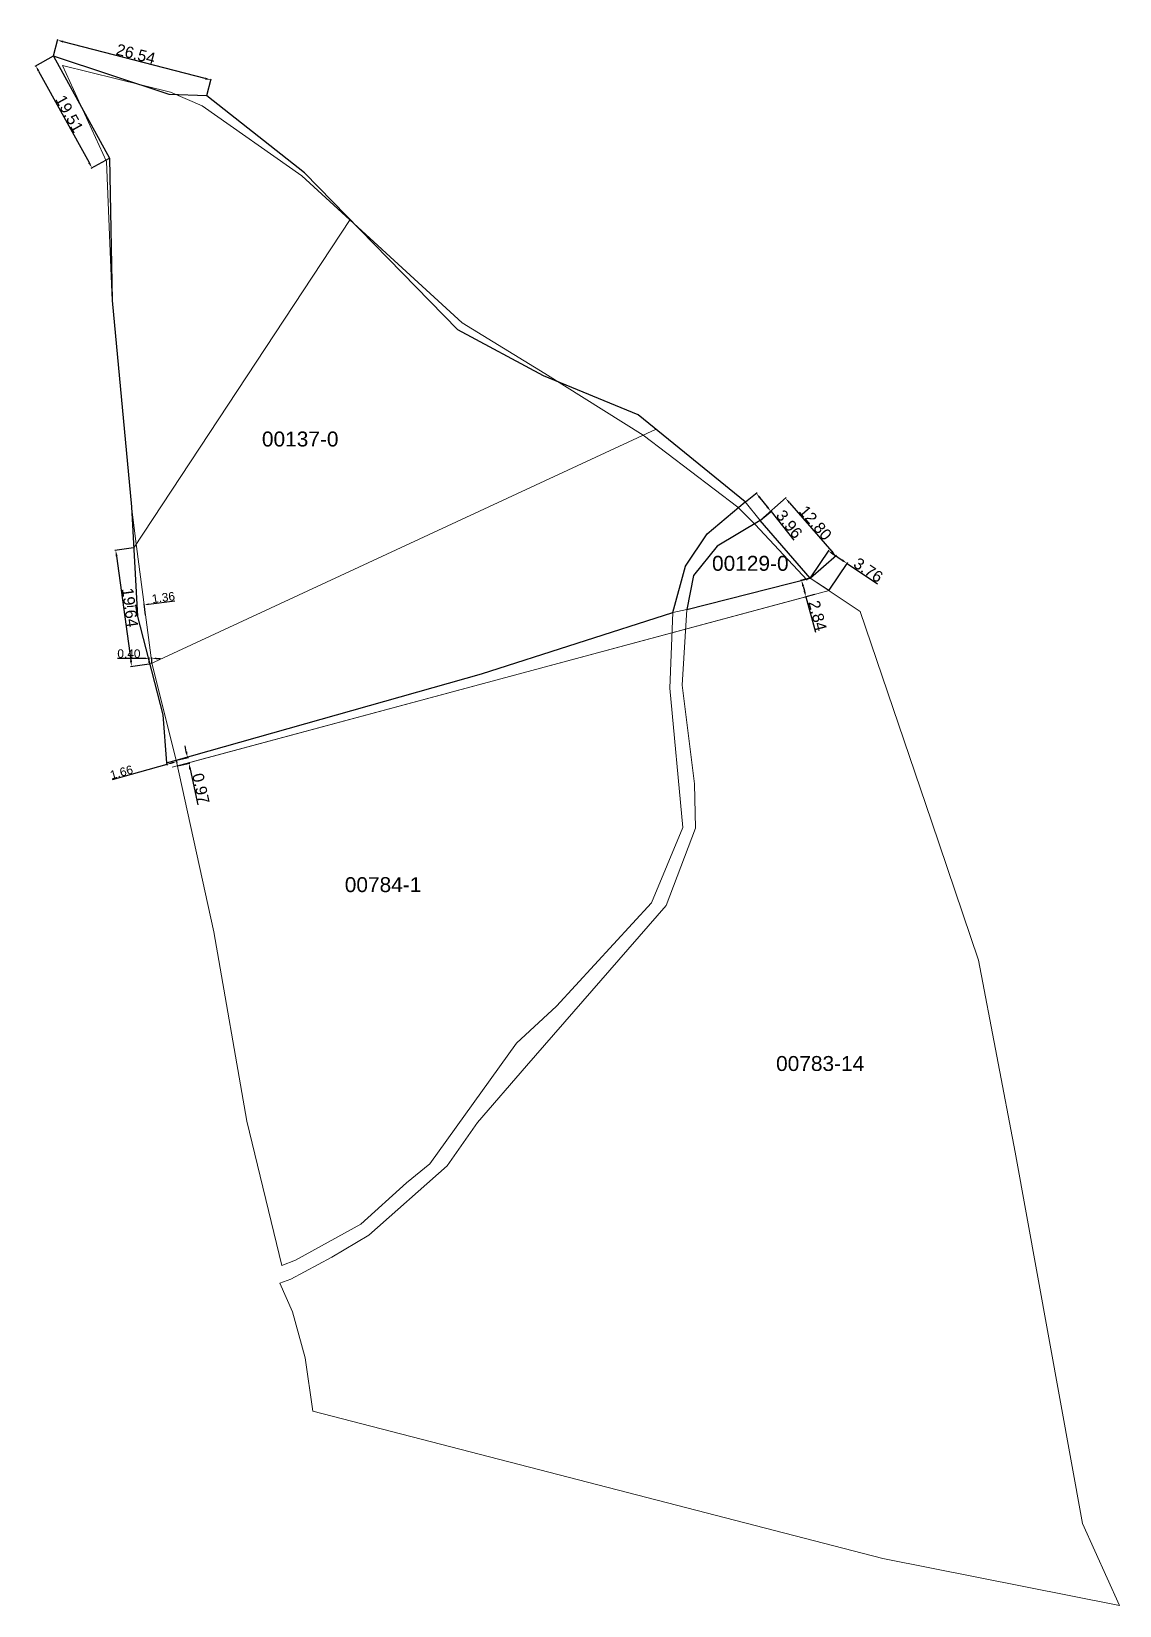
# Model space of a CAD drawing. Header units: metres. Extents: x 7508059 to 7509347, y 4690423 to 4692159.
# Drawn here: x 7508641.5 to 7508823.6, y 4690985 to 4691248.6 of the extents above; entities that cross this region are included whole.
import ezdxf

# ---------------------------------------------------------------- set-up
doc = ezdxf.new("R2010")
doc.units = ezdxf.units.M
doc.header["$PDMODE"] = 32
doc.header["$PDSIZE"] = 0.75
doc.layers.get('0').update_dxf_attribs({"lineweight": 0})
doc.layers.get('Defpoints').update_dxf_attribs({"lineweight": 0})
for name, color, linetype, lineweight in [('dimenzionet', 7, 'Continuous', 0), ('Ndarjet', 1, 'Continuous', 0), ('Nr Parceles Baze', 7, 'Continuous', 0), ('parc e rregulluar', 3, 'Continuous', 0), ('parc fqinje', 251, 'Continuous', 0), ('Parc-Kojshi', 251, 'Continuous', 0), ('Parcela Baze', 7, 'Continuous', 0), ('rregullimi', 1, 'Continuous', 0)]:
    doc.layers.add(name, color=color, linetype=linetype, lineweight=lineweight)
doc.styles.get("Standard").update_dxf_attribs({"font": 'arial.ttf'})
doc.dimstyles.get("Standard").update_dxf_attribs({"dimtxt": 1.9, "dimasz": 1, "dimexe": 0.18, "dimexo": 0.0625, "dimgap": 0.09, "dimtad": 1, "dimzin": 0, "dimdsep": 46, "dimtxsty": 'Standard', "dimcen": 0, "dimadec": 0, "dimazin": 0, "dimtfac": 1, "dimtofl": 0, "dimtmove": 0, "dimatfit": 3, "dimfxl": 1, "dimtolj": 1, "dimtzin": 0, "dimarcsym": 0})

msp = doc.modelspace()

# ---------------------------------------------------------------- texts
at = {"layer": 'Nr Parceles Baze'}
for s, p in [('00137-0', (7508680.029367189, 4691179.110280241)), ('00129-0', (7508755.359110085, 4691158.293268627))]:
    msp.add_text(s, height=2.5, dxfattribs=at).set_placement(p)
at = {"layer": 'Parcela Baze'}
for s, p in [('00784-1', (7508693.896210378, 4691104.490422491)), ('00783-14', (7508766.080463434, 4691074.541005993))]:
    msp.add_text(s, height=2.5, dxfattribs=at).set_placement(p)

# ---------------------------------------------------------------- blocks, each defined once
blk = doc.blocks.new('*D39')
at = {"layer": 'Defpoints', "color": 0, "transparency": 16777216}
for p in [(7508645.814388942, 4691247.134820285), (7508645.125, 4691244.476), (7508670.814999999, 4691237.814999999)]:
    blk.add_point(p, dxfattribs=at)
at = {"layer": 'dimenzionet', "color": 0, "lineweight": -2, "transparency": 16777216}
for p, q in [((7508645.140686524, 4691244.536499446), (7508645.859566132, 4691247.309058689)), ((7508670.536397807, 4691240.724804675), (7508646.782380076, 4691246.883835897)), ((7508670.830686525, 4691237.875499446), (7508671.549566132, 4691240.648058689))]:
    blk.add_line(p, q, dxfattribs=at)
at = {"layer": 'dimenzionet', "color": 0, "transparency": 16777216}
for points in [[(7508646.824210808, 4691247.045167753), (7508646.740549345, 4691246.72250404), (7508645.814388942, 4691247.134820285)], [(7508670.578228539, 4691240.88613653), (7508670.494567076, 4691240.563472819), (7508671.504388941, 4691240.473820286)]]:
    blk.add_solid(points, dxfattribs=at)
at = {"layer": 'dimenzionet', "color": 0, "transparency": 16777216, "insert": (7508658.92545465, 4691244.830476725), "char_height": 1.9, "attachment_point": 5, "rotation": 345.46422912355314}
blk.add_mtext('\\A1;26.54', dxfattribs=at)
blk = doc.blocks.new('*D40')
at = {"layer": 'Defpoints', "color": 0, "transparency": 16777216}
for p in [(7508645.125000001, 4691244.476000001), (7508654.534000001, 4691227.386000001), (7508651.581010433, 4691225.760214229)]:
    blk.add_point(p, dxfattribs=at)
at = {"layer": 'dimenzionet', "color": 0, "lineweight": -2, "transparency": 16777216}
for p, q in [((7508645.070249363, 4691244.445856715), (7508642.014328597, 4691242.763401566)), ((7508642.654303002, 4691241.974204025), (7508651.098717864, 4691226.636224433)), ((7508654.479249363, 4691227.355856715), (7508651.423328597, 4691225.673401566))]:
    blk.add_line(p, q, dxfattribs=at)
at = {"layer": 'dimenzionet', "color": 0, "transparency": 16777216}
for points in [[(7508642.800304702, 4691242.05458612), (7508642.508301303, 4691241.893821931), (7508642.172010433, 4691242.850214229)], [(7508651.244719564, 4691226.716606528), (7508650.952716164, 4691226.555842338), (7508651.581010433, 4691225.760214229)]]:
    blk.add_solid(points, dxfattribs=at)
at = {"layer": 'dimenzionet', "color": 0, "transparency": 16777216, "insert": (7508647.805158932, 4691234.81648712), "char_height": 1.9, "attachment_point": 5, "rotation": 298.8352406820494}
blk.add_mtext('\\A1;19.51', dxfattribs=at)
blk = doc.blocks.new('*D42')
at = {"layer": 'Defpoints', "color": 0, "transparency": 16777216}
for p in [(7508658.588810129, 4691162.124784742, 661.635), (7508658.235558787, 4691142.253652006), (7508661.24742379, 4691142.665138702, 661.635)]:
    blk.add_point(p, dxfattribs=at)
at = {"layer": 'dimenzionet', "color": 0, "lineweight": -2, "transparency": 16777216}
for p, q in [((7508658.526885387, 4691162.116324467), (7508655.398601867, 4691161.688932453)), ((7508655.712309534, 4691160.722502166), (7508658.100194379, 4691143.244447887)), ((7508661.185499048, 4691142.656678426), (7508658.057215529, 4691142.229286413))]:
    blk.add_line(p, q, dxfattribs=at)
at = {"layer": 'dimenzionet', "color": 0, "transparency": 16777216}
for points in [[(7508655.877442181, 4691160.745062901), (7508655.547176887, 4691160.699941432), (7508655.576945126, 4691161.713298047)], [(7508658.265327026, 4691143.267008621), (7508657.935061732, 4691143.221887153), (7508658.235558787, 4691142.253652006)]]:
    blk.add_solid(points, dxfattribs=at)
at = {"layer": 'dimenzionet', "color": 0, "transparency": 16777216, "insert": (7508657.956583451, 4691152.126973302), "char_height": 1.9, "attachment_point": 5, "rotation": 277.7796923514583}
blk.add_mtext('\\A1;19.64', dxfattribs=at)
blk = doc.blocks.new('*D46')
at = {"layer": 'Defpoints', "color": 0, "transparency": 16777216}
for p in [(7508760.922000001, 4691169.824999998), (7508763.402, 4691166.734999999), (7508765.230940654, 4691168.202887645)]:
    blk.add_point(p, dxfattribs=at)
at = {"layer": 'dimenzionet', "color": 0, "lineweight": -2, "transparency": 16777216}
for p, q in [((7508760.970742682, 4691169.864120338), (7508762.891319578, 4691171.405554222)), ((7508763.376866094, 4691170.513004738), (7508764.605015215, 4691168.982770549)), ((7508763.450742681, 4691166.77412034), (7508765.371319576, 4691168.315554224)), ((7508765.230940654, 4691168.202887645), (7508769.057061467, 4691163.435664535))]:
    blk.add_line(p, q, dxfattribs=at)
at = {"layer": 'dimenzionet', "color": 0, "transparency": 16777216}
for points in [[(7508763.506846577, 4691170.617325644), (7508763.24688561, 4691170.408683832), (7508762.750940655, 4691171.292887643)], [(7508764.734995699, 4691169.087091455), (7508764.475034731, 4691168.878449643), (7508765.230940654, 4691168.202887645)]]:
    blk.add_solid(points, dxfattribs=at)
at = {"layer": 'dimenzionet', "color": 0, "transparency": 16777216, "insert": (7508768.284214199, 4691166.09327672), "char_height": 1.9, "attachment_point": 5, "rotation": 308.7501444518975}
blk.add_mtext('\\A1;3.96', dxfattribs=at)
blk = doc.blocks.new('*D47')
at = {"layer": 'Defpoints', "color": 0, "transparency": 16777216}
for p in [(7508763.401999999, 4691166.735000001), (7508776.066195019, 4691160.792541984), (7508771.811999997, 4691157.085000001)]:
    blk.add_point(p, dxfattribs=at)
at = {"layer": 'dimenzionet', "color": 0, "lineweight": -2, "transparency": 16777216}
for p, q in [((7508763.449117615, 4691166.776063126), (7508767.791893754, 4691170.560803782)), ((7508768.313205017, 4691169.688660119), (7508775.409185022, 4691161.546423847)), ((7508771.859117613, 4691157.126063125), (7508776.201893753, 4691160.910803784))]:
    blk.add_line(p, q, dxfattribs=at)
at = {"layer": 'dimenzionet', "color": 0, "transparency": 16777216}
for points in [[(7508768.438851994, 4691169.798161784), (7508768.18755804, 4691169.579158453), (7508767.656195019, 4691170.442541983)], [(7508775.534831999, 4691161.655925512), (7508775.283538045, 4691161.436922181), (7508776.066195019, 4691160.792541984)]]:
    blk.add_solid(points, dxfattribs=at)
at = {"layer": 'dimenzionet', "color": 0, "transparency": 16777216, "insert": (7508772.660376647, 4691166.314030843), "char_height": 1.9, "attachment_point": 5, "rotation": 311.07223485977784}
blk.add_mtext('\\A1;12.80', dxfattribs=at)
blk = doc.blocks.new('*D48')
at = {"layer": 'Defpoints', "color": 0, "transparency": 16777216}
for p in [(7508777.973514708, 4691159.512630087), (7508771.811999997, 4691157.085000001), (7508774.93715396, 4691154.98785721)]:
    blk.add_point(p, dxfattribs=at)
at = {"layer": 'dimenzionet', "color": 0, "lineweight": -2, "transparency": 16777216}
for p, q in [((7508771.846826185, 4691157.136897849), (7508774.948660165, 4691161.759238682)), ((7508774.971980147, 4691155.039755058), (7508778.073814128, 4691159.66209589)), ((7508775.678726317, 4691161.052553876), (7508777.143149136, 4691160.06984909)), ((7508777.973514708, 4691159.512630087), (7508783.049325344, 4691156.106494001))]:
    blk.add_line(p, q, dxfattribs=at)
at = {"layer": 'dimenzionet', "color": 0, "transparency": 16777216}
for points in [[(7508775.77159615, 4691161.190948139), (7508775.585856482, 4691160.914159614), (7508774.848360745, 4691161.609772879)], [(7508777.236018969, 4691160.208243352), (7508777.050279301, 4691159.931454827), (7508777.973514708, 4691159.512630087)]]:
    blk.add_solid(points, dxfattribs=at)
at = {"layer": 'dimenzionet', "color": 0, "transparency": 16777216, "insert": (7508781.517665457, 4691158.411751778), "char_height": 1.9, "attachment_point": 5, "rotation": 326.1363094218872}
blk.add_mtext('\\A1;3.76', dxfattribs=at)
blk = doc.blocks.new('*D50')
at = {"layer": 'Defpoints', "color": 0, "transparency": 16777216}
for p in [(7508665.672878586, 4691126.593554244), (7508665.881216676, 4691125.642511692), (7508667.589375951, 4691127.013387616)]:
    blk.add_point(p, dxfattribs=at)
at = {"layer": 'dimenzionet', "color": 0, "lineweight": -2, "transparency": 16777216}
for p, q in [((7508667.375387437, 4691127.990223792), (7508667.161398922, 4691128.967059968)), ((7508665.733930847, 4691126.606928526), (7508667.765206463, 4691127.051905548)), ((7508665.942268937, 4691125.655885974), (7508667.973544553, 4691126.100862996)), ((7508668.011702557, 4691125.085508887), (7508669.320313849, 4691119.111829167))]:
    blk.add_line(p, q, dxfattribs=at)
at = {"layer": 'dimenzionet', "color": 0, "transparency": 16777216}
for points in [[(7508667.538193466, 4691128.025888545), (7508667.212581406, 4691127.954559039), (7508667.589375951, 4691127.013387616)], [(7508668.174508587, 4691125.121173639), (7508667.848896527, 4691125.049844134), (7508667.797714042, 4691126.062345063)]]:
    blk.add_solid(points, dxfattribs=at)
at = {"layer": 'dimenzionet', "color": 0, "transparency": 16777216, "insert": (7508669.80853543, 4691121.837097741), "char_height": 1.9, "attachment_point": 5, "rotation": 282.3561924731529}
blk.add_mtext('\\A1;0.97', dxfattribs=at)
blk = doc.blocks.new('*D51')
at = {"layer": 'Defpoints', "color": 0, "transparency": 16777216}
for p in [(7508771.811999997, 4691157.085000001), (7508771.081088377, 4691153.95024679), (7508772.549213529, 4691154.345297633)]:
    blk.add_point(p, dxfattribs=at)
at = {"layer": 'dimenzionet', "color": 0, "lineweight": -2, "transparency": 16777216}
for p, q in [((7508771.751646808, 4691157.068759847), (7508770.170057662, 4691156.643177517)), ((7508770.603717305, 4691155.724298136), (7508770.821245918, 4691154.915897813)), ((7508772.48886034, 4691154.329057479), (7508770.907271193, 4691153.903475149)), ((7508771.081088377, 4691153.95024679), (7508772.676510439, 4691148.021189036))]:
    blk.add_line(p, q, dxfattribs=at)
at = {"layer": 'dimenzionet', "color": 0, "transparency": 16777216}
for points in [[(7508770.76465914, 4691155.767605213), (7508770.442775467, 4691155.680991061), (7508770.343874846, 4691156.689949159)], [(7508770.982187754, 4691154.959204888), (7508770.660304082, 4691154.872590736), (7508771.081088377, 4691153.95024679)]]:
    blk.add_solid(points, dxfattribs=at)
at = {"layer": 'dimenzionet', "color": 0, "transparency": 16777216, "insert": (7508773.032396354, 4691150.778348451), "char_height": 1.9, "attachment_point": 5, "rotation": 285.06071442178416}
blk.add_mtext('\\A1;2.84', dxfattribs=at)
blk = doc.blocks.new('*D64')
at = {"layer": 'Defpoints', "color": 0, "transparency": 16777216}
for p in [(7508660.319109116, 4691152.605870321), (7508659.202000001, 4691150.65), (7508660.550062425, 4691150.824805222)]:
    blk.add_point(p, dxfattribs=at)
at = {"layer": 'dimenzionet', "color": 0, "lineweight": -2, "transparency": 16777216}
for p, q in [((7508658.227273779, 4691152.334618984), (7508657.483500866, 4691152.238172865)), ((7508659.195972118, 4691150.696485808), (7508658.95368639, 4691152.564944225)), ((7508660.544034542, 4691150.871291028), (7508660.301748814, 4691152.739749446)), ((7508661.062882029, 4691152.70231644), (7508665.477311252, 4691153.274741914))]:
    blk.add_line(p, q, dxfattribs=at)
at = {"layer": 'dimenzionet', "color": 0, "transparency": 16777216}
for points in [[(7508658.211199426, 4691152.458581135), (7508658.243348132, 4691152.210656831), (7508658.971046692, 4691152.431065101)], [(7508661.046807676, 4691152.826278592), (7508661.078956381, 4691152.578354288), (7508660.319109116, 4691152.605870321)]]:
    blk.add_solid(points, dxfattribs=at)
at = {"layer": 'dimenzionet', "color": 0, "transparency": 16777216, "insert": (7508663.53967916, 4691153.825699461), "char_height": 1.425, "attachment_point": 5, "rotation": 7.388400130734521}
blk.add_mtext('\\A1;1.36', dxfattribs=at)
blk = doc.blocks.new('*D65')
at = {"layer": 'Defpoints', "color": 0, "transparency": 16777216}
for p in [(7508661.18549905, 4691143.622405484), (7508661.185499048, 4691142.859000001), (7508661.583, 4691142.859)]:
    blk.add_point(p, dxfattribs=at)
at = {"layer": 'dimenzionet', "color": 0, "lineweight": -2, "transparency": 16777216}
for p, q in [((7508660.43549905, 4691143.622405486), (7508655.853858531, 4691143.622405496)), ((7508661.185499048, 4691142.905875001), (7508661.18549905, 4691143.757405484)), ((7508661.583, 4691142.905875), (7508661.583000001, 4691143.757405483)), ((7508662.333000001, 4691143.622405482), (7508663.083000001, 4691143.62240548))]:
    blk.add_line(p, q, dxfattribs=at)
at = {"layer": 'dimenzionet', "color": 0, "transparency": 16777216}
for points in [[(7508660.43549905, 4691143.747405486), (7508660.435499049, 4691143.497405486), (7508661.18549905, 4691143.622405484)], [(7508662.333000001, 4691143.747405482), (7508662.333000001, 4691143.497405482), (7508661.583000001, 4691143.622405483)]]:
    blk.add_solid(points, dxfattribs=at)
at = {"layer": 'dimenzionet', "color": 0, "transparency": 16777216, "insert": (7508657.769678792, 4691144.417471999), "char_height": 1.425, "attachment_point": 5, "rotation": 359.9999998657592}
blk.add_mtext('\\A1;0.40', dxfattribs=at)
blk = doc.blocks.new('*D66')
at = {"layer": 'Defpoints', "color": 0, "transparency": 16777216}
for p in [(7508664.071000001, 4691126.141), (7508665.672878587, 4691126.593554244), (7508665.745247035, 4691126.337396071)]:
    blk.add_point(p, dxfattribs=at)
at = {"layer": 'dimenzionet', "color": 0, "lineweight": -2, "transparency": 16777216}
for p, q in [((7508664.14336845, 4691125.884841827), (7508654.960867322, 4691123.290650295)), ((7508664.083744059, 4691126.095890637), (7508664.180071337, 4691125.754926862)), ((7508665.023497231, 4691126.133491144), (7508664.865118255, 4691126.088746754)), ((7508665.685622645, 4691126.548444882), (7508665.781949922, 4691126.207481107))]:
    blk.add_line(p, q, dxfattribs=at)
at = {"layer": 'dimenzionet', "color": 0, "transparency": 16777216}
for points in [[(7508664.8311341, 4691126.209038389), (7508664.899102409, 4691125.968455121), (7508664.14336845, 4691125.884841827)], [(7508664.989513077, 4691126.253782777), (7508665.057481386, 4691126.01319951), (7508665.745247035, 4691126.337396071)]]:
    blk.add_solid(points, dxfattribs=at)
at = {"layer": 'dimenzionet', "color": 0, "transparency": 16777216, "insert": (7508656.525694123, 4691124.558923277), "char_height": 1.425, "attachment_point": 5, "rotation": 15.775765838525112}
blk.add_mtext('\\A1;1.66', dxfattribs=at)

# ---------------------------------------------------------------- dimensions: what is measured, and where the dimension line sits
at = {"layer": 'dimenzionet'}
for p1, p2, distance, picture, middle in [((7508670.815, 4691237.815), (7508645.125, 4691244.476), -2.7467403269509596, '*D39', (7508658.92545465, 4691244.830476725)), ((7508645.125, 4691244.476), (7508654.534, 4691227.386), -3.3709533897477395, '*D40', (7508647.805158932, 4691234.81648712)), ((7508760.922000002, 4691169.824999998), (7508763.402000001, 4691166.735), 2.3451477672879473, '*D46', (7508768.284214199, 4691166.09327672)), ((7508763.401999999, 4691166.735), (7508771.811999998, 4691157.085000002), 5.643052615286689, '*D47', (7508772.660376647, 4691166.314030843)), ((7508658.588810129, 4691162.124784742, 661.635), (7508661.24742379, 4691142.665138702, 661.635), -3.039844090918856, '*D42', (7508657.956583451, 4691152.126973302)), ((7508771.811999998, 4691157.085000002), (7508774.937153961, 4691154.98785721), 5.449133525094786, '*D48', (7508781.517665457, 4691158.411751778)), ((7508771.811999998, 4691157.085000002), (7508772.54921353, 4691154.345297633), -1.5203475362982164, '*D51', (7508773.032396354, 4691150.778348451))]:
    dim = msp.add_aligned_dim(p1=p1, p2=p2, distance=distance, dimstyle='Standard', dxfattribs=at)
    dim.commit()
    dim.dimension.update_dxf_attribs({"geometry": picture, "text_midpoint": middle})
at = {"layer": 'dimenzionet', "color": 1}
for p1, p2, distance, picture, middle in [((7508659.202, 4691150.65), (7508660.550062424, 4691150.824805221), 1.7959767046640511, '*D64', (7508663.53967916, 4691153.825699461)), ((7508661.583, 4691142.859), (7508661.185499048, 4691142.859000001), -0.7634054832160474, '*D65', (7508657.769678792, 4691144.417471999))]:
    dim = msp.add_aligned_dim(p1=p1, p2=p2, distance=distance, dimstyle='Standard', override={"dimscale": 0.75}, dxfattribs=at)
    dim.commit()
    dim.dimension.update_dxf_attribs({"geometry": picture, "text_midpoint": middle})
at = {"layer": 'dimenzionet'}
dim = msp.add_linear_dim(base=(7508667.589375951, 4691127.013387616), p1=(7508665.881216676, 4691125.642511692), p2=(7508665.672878586, 4691126.593554244), angle=102.35619247315283, dimstyle='Standard', dxfattribs=at)
dim.commit()
dim.dimension.update_dxf_attribs({"geometry": '*D50', "text_midpoint": (7508668.773002461, 4691121.61025094), "dimtype": 161})
at = {"layer": 'dimenzionet', "color": 1}
dim = msp.add_linear_dim(base=(7508665.745247035, 4691126.337396071), p1=(7508664.071, 4691126.141), p2=(7508665.672878586, 4691126.593554244), angle=15.775765838525105, dimstyle='Standard', override={"dimscale": 0.75}, dxfattribs=at)
dim.commit()
dim.dimension.update_dxf_attribs({"geometry": '*D66', "text_midpoint": (7508656.741851429, 4691123.793804482), "dimtype": 161})

# ---------------------------------------------------------------- linework, layer by layer
at = {"lineweight": -3, "flags": 128}
msp.add_lwpolyline([(7508763.402, 4691166.735), (7508756.222, 4691162.395), (7508752.272, 4691157.495), (7508751.162, 4691151.796), (7508771.812, 4691157.085)], close=True, dxfattribs=at)
at = {"layer": 'Ndarjet', "flags": 128}
for points, elevation in [([(7508658.588810129, 4691162.124784742), (7508694.771659423, 4691217.132781392)], 661.635), ([(7508661.24742379, 4691142.665138702), (7508745.99907424, 4691181.98540746)], 661.635), ([(7508665.032, 4691125.414), (7508771.292, 4691154.007)], 661.933)]:
    msp.add_lwpolyline(points, dxfattribs=dict(at, elevation=elevation))
at = {"layer": 'parc e rregulluar', "flags": 128}
msp.add_lwpolyline([(7508742.993, 4691184.435), (7508727.182999999, 4691190.965), (7508712.833, 4691198.635), (7508687.134, 4691224.955), (7508670.815, 4691237.815), (7508664.515, 4691238.055), (7508645.125, 4691244.476), (7508654.534, 4691227.386), (7508654.963, 4691203.527), (7508658.222, 4691168.989), (7508659.202000001, 4691150.65), (7508663.421, 4691134.18), (7508664.071, 4691126.141), (7508665.672878586, 4691126.593554244), (7508665.881216676, 4691125.642511692), (7508774.937153961, 4691154.98785721), (7508771.811999998, 4691157.085000002), (7508763.401999999, 4691166.735), (7508760.922000002, 4691169.824999998)], close=True, dxfattribs=at)
at = {"layer": 'parc fqinje'}
for points in [[(7508760.922, 4691169.825000001), (7508763.401999999, 4691166.735)], [(7508756.222, 4691162.395), (7508763.401999999, 4691166.735)], [(7508763.401999999, 4691166.735), (7508771.811999999, 4691157.085)], [(7508752.272000001, 4691157.495), (7508756.222, 4691162.395)], [(7508751.162, 4691151.796), (7508752.272000001, 4691157.495)], [(7508751.162, 4691151.796), (7508771.811999999, 4691157.085)], [(7508748.812000001, 4691151.296), (7508748.311000001, 4691138.656999999)], [(7508751.162, 4691151.796), (7508748.812000001, 4691151.296)], [(7508750.371000001, 4691139.146000001), (7508751.162, 4691151.796)]]:
    msp.add_lwpolyline(points, dxfattribs=at)
at = {"layer": 'Parc-Kojshi', "flags": 128}
for points in [[(7508799.95, 4691093.106), (7508792.066, 4691116.373), (7508780.172, 4691151.475), (7508771.812, 4691157.085), (7508751.162, 4691151.796), (7508750.371000001, 4691139.145999995), (7508752.431, 4691122.627), (7508752.59, 4691115.197), (7508747.69, 4691102.228), (7508724.309, 4691075.4), (7508716.089, 4691065.911), (7508711.028, 4691058.642), (7508697.908, 4691047.063), (7508691.718, 4691043.373), (7508684.888, 4691039.684), (7508683.022, 4691038.995), (7508685.131, 4691034.202), (7508687.29, 4691026.484), (7508688.543, 4691017.569), (7508783.966, 4690992.888), (7508823.556, 4690985.03), (7508817.366, 4690998.79), (7508806.109, 4691060.948)], [(7508748.311000001, 4691138.656999992), (7508748.812000001, 4691151.296), (7508716.801, 4691141.038), (7508665.673, 4691126.593), (7508671.975, 4691097.825), (7508677.479, 4691066.114), (7508683.339, 4691041.99), (7508685.638, 4691042.843), (7508696.588, 4691048.873), (7508704.248, 4691055.802), (7508708.118, 4691058.992), (7508722.649, 4691079.2), (7508729.319, 4691085.38), (7508745.22, 4691102.668), (7508750.5, 4691115.307)]]:
    msp.add_lwpolyline(points, close=True, dxfattribs=at)
at = {"layer": 'Parcela Baze', "flags": 128}
for points in [[(7508645.125, 4691244.476), (7508664.515, 4691238.055), (7508670.815, 4691237.815), (7508687.134, 4691224.955), (7508712.833, 4691198.635), (7508727.182999999, 4691190.965), (7508742.993, 4691184.435), (7508760.922, 4691169.825), (7508754.522000001, 4691164.465), (7508750.912, 4691159.045), (7508748.812000001, 4691151.296), (7508716.801, 4691141.038), (7508664.071, 4691126.141), (7508663.421, 4691134.18), (7508659.202000001, 4691150.65), (7508658.222, 4691168.989), (7508654.963, 4691203.527), (7508654.534, 4691227.386), (7508645.125, 4691244.476)], [(7508763.402000001, 4691166.735), (7508771.812000001, 4691157.085), (7508751.162, 4691151.796), (7508752.272000001, 4691157.495), (7508756.222, 4691162.395), (7508763.402000001, 4691166.735)]]:
    msp.add_lwpolyline(points, dxfattribs=at)
at = {"layer": 'Parcela Baze', "lineweight": -3, "flags": 128}
msp.add_lwpolyline([(7508687.134, 4691224.955), (7508670.815, 4691237.815), (7508664.515, 4691238.055), (7508645.125, 4691244.476), (7508654.534, 4691227.386), (7508654.963, 4691203.527), (7508658.222, 4691168.989), (7508659.202, 4691150.65), (7508663.421, 4691134.18), (7508664.071, 4691126.141), (7508665.673, 4691126.593), (7508716.801, 4691141.038), (7508748.812, 4691151.296), (7508750.912, 4691159.045), (7508754.522, 4691164.465), (7508760.922, 4691169.825), (7508742.993, 4691184.435), (7508727.183, 4691190.965), (7508712.833, 4691198.635)], close=True, dxfattribs=at)
at = {"layer": 'rregullimi', "elevation": 658.17, "flags": 128}
for points in [[(7508646.653, 4691242.927), (7508664.708, 4691238.444), (7508670.05, 4691236.159), (7508686.711, 4691224.437), (7508713.564, 4691199.827), (7508727.382, 4691191.313), (7508743.832, 4691180.98), (7508759.657, 4691168.969), (7508762.571, 4691166.036), (7508771.281, 4691156.71)], [(7508646.653, 4691242.927), (7508654.010711617, 4691226.813263244), (7508654.963000001, 4691203.526999999)]]:
    msp.add_lwpolyline(points, dxfattribs=at)
at = {"layer": 'rregullimi', "flags": 128}
msp.add_lwpolyline([(7508654.963, 4691203.527), (7508658.222, 4691168.989), (7508659.057, 4691162.339), (7508661.583, 4691142.859), (7508665.881216676, 4691125.642511692)], dxfattribs=at)

msp.set_redraw_order([(e.dxf.handle, doc.entitydb.next_handle()) for e in msp.query("TEXT MTEXT ATTDEF DIMENSION ARC_DIMENSION")])  # texts and dimensions are drawn at this point

doc.saveas('drawing.dxf')
